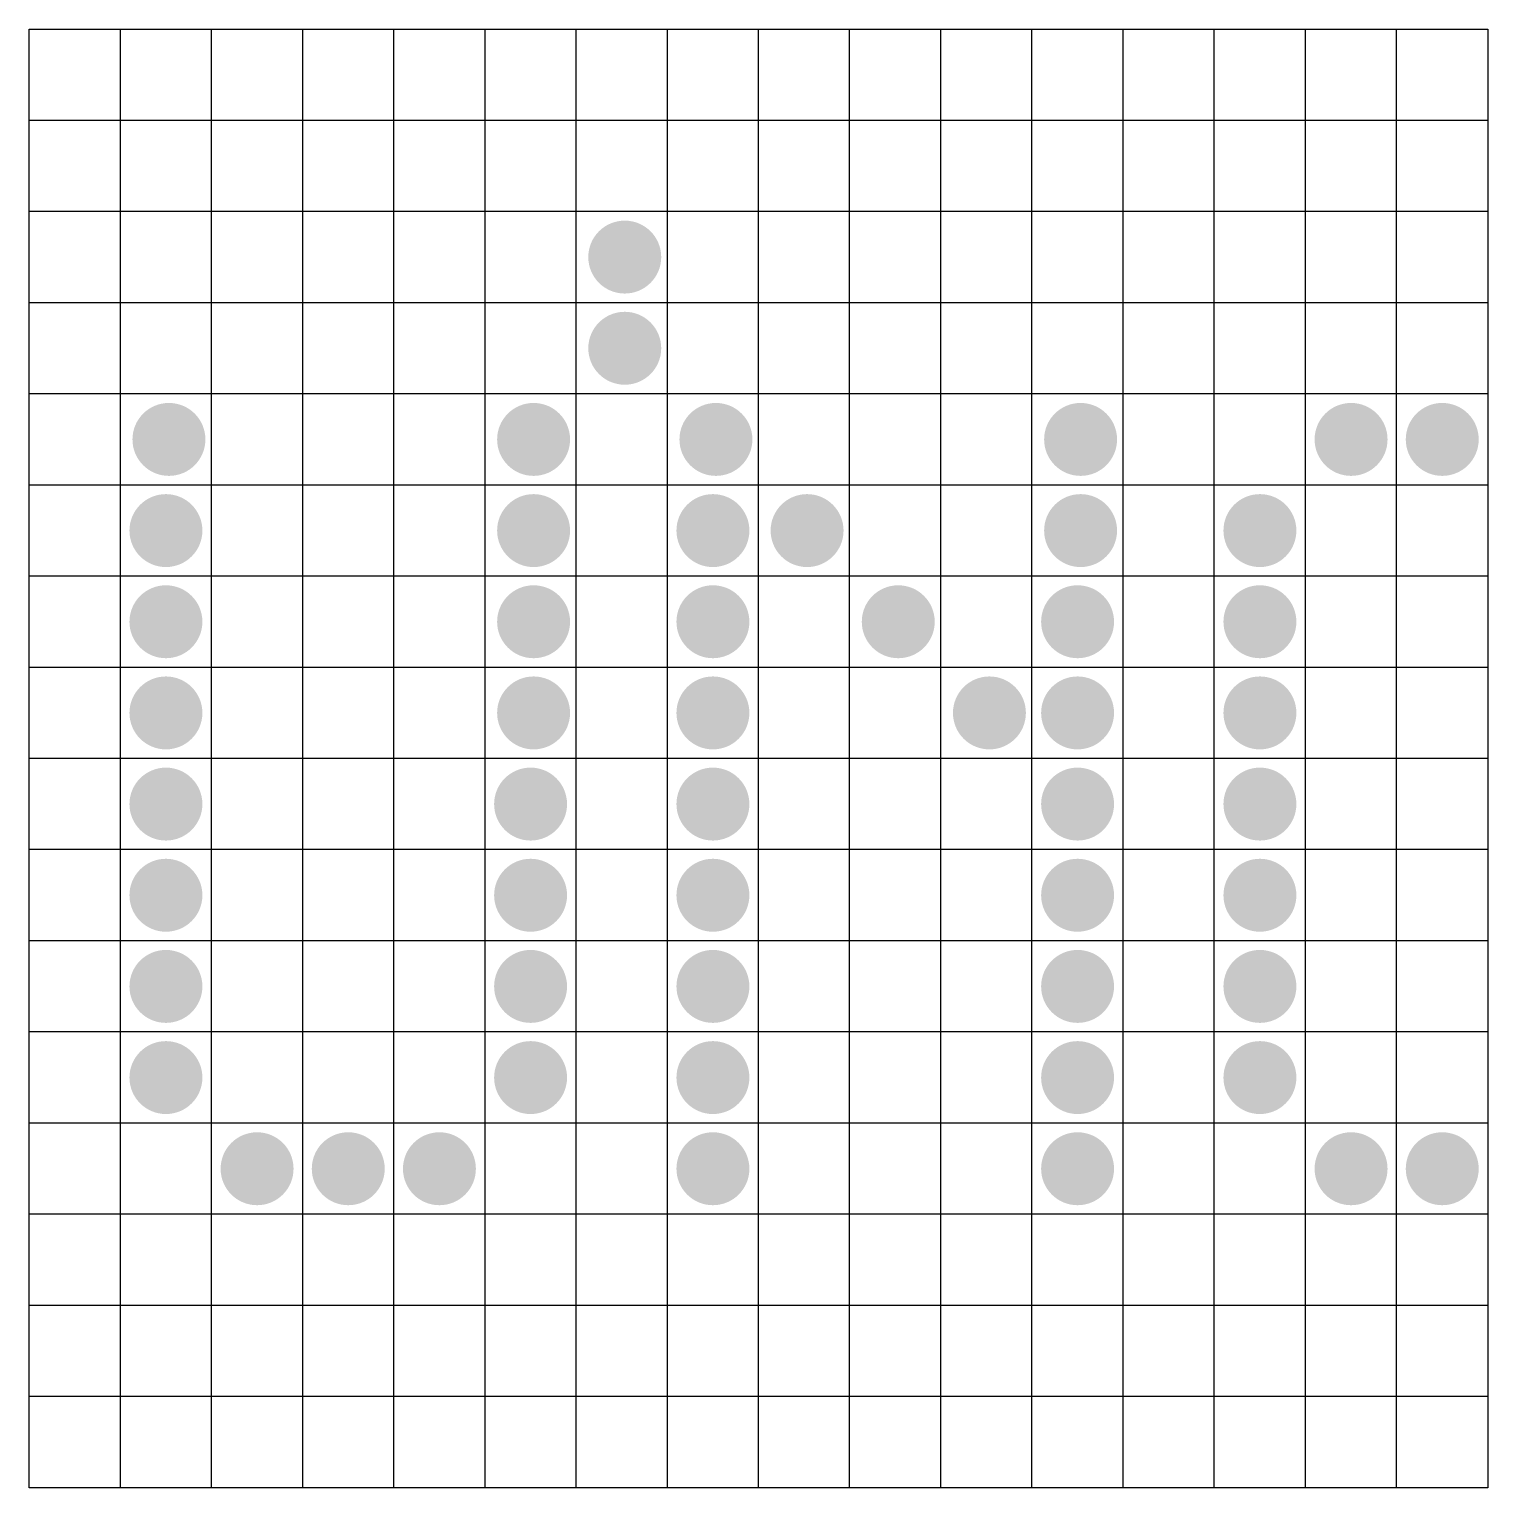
# Model space of a CAD drawing. Header units: millimetres. Extents: x -420 to 1601, y -250 to 2666.
# Drawn here: x 140 to 300, y 1250 to 1410 of the extents above; entities that cross this region are included whole.
import ezdxf

# ---------------------------------------------------------------- set-up
doc = ezdxf.new("R2010")
doc.units = ezdxf.units.MM
doc.layers.add('1', color=252, linetype='Continuous')

# ---------------------------------------------------------------- blocks, each defined once
blk = doc.blocks.new('A$C286635286')
at = {"layer": '1'}
for p, q in [((20, 160), (180, 160)), ((20, 0), (20, 160)), ((30, 0), (30, 160)), ((40, 0), (40, 160)), ((50, 0), (50, 160)), ((60, 0), (60, 160)), ((70, 0), (70, 160)), ((80, 0), (80, 160)), ((90, 0), (90, 160)), ((100, 0), (100, 160)), ((110, 0), (110, 160)), ((120, 0), (120, 160)), ((130, 0), (130, 160)), ((140, 0), (140, 160)), ((150, 0), (150, 160)), ((160, 0), (160, 160)), ((170, 0), (170, 160)), ((180, 160), (180, 0)), ((180, 150), (20, 150)), ((180, 140), (20, 140)), ((180, 130), (20, 130)), ((180, 120), (20, 120)), ((180, 110), (20, 110)), ((180, 100), (20, 100)), ((180, 90), (20, 90)), ((180, 80), (20, 80)), ((180, 70), (20, 70)), ((180, 60), (20, 60)), ((180, 50), (20, 50)), ((180, 40), (20, 40)), ((180, 30), (20, 30)), ((180, 20), (20, 20)), ((180, 10), (20, 10)), ((180, 0), (20, 0))]:
    blk.add_line(p, q, dxfattribs=at)

msp = doc.modelspace()

# ---------------------------------------------------------------- hatches: boundary and pattern name
at = {"true_color": 0xff4500}
h = msp.add_hatch(color=20, dxfattribs=at)
h.set_gradient(color1=(255, 69, 0), color2=(234, 62, 0), one_color=1, name='INVSPHERICAL')
h.paths.add_polyline_path([(201.33, 1385, 1), (209.33, 1385, 1)])
edge = h.paths.add_edge_path(flags=0)
edge.add_arc((205.33, 1385), 4, 0, 360)
edge = h.paths.add_edge_path(flags=16)
edge.add_arc((205.33, 1385), 4, 0, 360)
h = msp.add_hatch(color=20, dxfattribs=at)
h.set_gradient(color1=(255, 69, 0), color2=(234, 62, 0), one_color=1, name='INVSPHERICAL')
h.paths.add_polyline_path([(201.33, 1375, 1), (209.33, 1375, 1)])
edge = h.paths.add_edge_path(flags=0)
edge.add_arc((205.33, 1375), 4, 0, 360)
edge = h.paths.add_edge_path(flags=16)
edge.add_arc((205.33, 1375), 4, 0, 360)
h = msp.add_hatch(color=20, dxfattribs=at)
h.set_gradient(color1=(255, 69, 0), color2=(234, 62, 0), one_color=1, name='INVSPHERICAL')
h.paths.add_polyline_path([(151.33, 1365, 1), (159.33, 1365, 1)])
edge = h.paths.add_edge_path(flags=0)
edge.add_arc((155.33, 1365), 4, 0, 360)
edge = h.paths.add_edge_path(flags=16)
edge.add_arc((155.33, 1365), 4, 0, 360)
h = msp.add_hatch(color=20, dxfattribs=at)
h.set_gradient(color1=(255, 69, 0), color2=(234, 62, 0), one_color=1, name='INVSPHERICAL')
h.paths.add_polyline_path([(191.33, 1365, 1), (199.33, 1365, 1)])
edge = h.paths.add_edge_path(flags=0)
edge.add_arc((195.33, 1365), 4, 0, 360)
edge = h.paths.add_edge_path(flags=16)
edge.add_arc((195.33, 1365), 4, 0, 360)
h = msp.add_hatch(color=20, dxfattribs=at)
h.set_gradient(color1=(255, 69, 0), color2=(234, 62, 0), one_color=1, name='INVSPHERICAL')
h.paths.add_polyline_path([(211.33, 1365, 1), (219.33, 1365, 1)])
edge = h.paths.add_edge_path(flags=0)
edge.add_arc((215.33, 1365), 4, 0, 360)
edge = h.paths.add_edge_path(flags=16)
edge.add_arc((215.33, 1365), 4, 0, 360)
h = msp.add_hatch(color=20, dxfattribs=at)
h.set_gradient(color1=(255, 69, 0), color2=(234, 62, 0), one_color=1, name='INVSPHERICAL')
h.paths.add_polyline_path([(251.33, 1365, 1), (259.33, 1365, 1)])
edge = h.paths.add_edge_path(flags=0)
edge.add_arc((255.33, 1365), 4, 0, 360)
edge = h.paths.add_edge_path(flags=16)
edge.add_arc((255.33, 1365), 4, 0, 360)
h = msp.add_hatch(color=20, dxfattribs=at)
h.set_gradient(color1=(255, 69, 0), color2=(234, 62, 0), one_color=1, name='INVSPHERICAL')
h.paths.add_polyline_path([(281, 1365, 1), (289, 1365, 1)])
edge = h.paths.add_edge_path(flags=0)
edge.add_arc((285, 1365), 4, 0, 360)
edge = h.paths.add_edge_path(flags=16)
edge.add_arc((285, 1365), 4, 0, 360)
h = msp.add_hatch(color=20, dxfattribs=at)
h.set_gradient(color1=(255, 69, 0), color2=(234, 62, 0), one_color=1, name='INVSPHERICAL')
h.paths.add_polyline_path([(291, 1365, 1), (299, 1365, 1)])
edge = h.paths.add_edge_path(flags=0)
edge.add_arc((295, 1365), 4, 0, 360)
edge = h.paths.add_edge_path(flags=16)
edge.add_arc((295, 1365), 4, 0, 360)
h = msp.add_hatch(color=20, dxfattribs=at)
h.set_gradient(color1=(255, 69, 0), color2=(234, 62, 0), one_color=1, name='INVSPHERICAL')
h.paths.add_polyline_path([(151, 1355, 1), (159, 1355, 1)])
edge = h.paths.add_edge_path(flags=0)
edge.add_arc((155, 1355), 4, 0, 360)
edge = h.paths.add_edge_path(flags=16)
edge.add_arc((155, 1355), 4, 0, 360)
h = msp.add_hatch(color=20, dxfattribs=at)
h.set_gradient(color1=(255, 69, 0), color2=(234, 62, 0), one_color=1, name='INVSPHERICAL')
h.paths.add_polyline_path([(191.33, 1355, 1), (199.33, 1355, 1)])
edge = h.paths.add_edge_path(flags=0)
edge.add_arc((195.33, 1355), 4, 0, 360)
edge = h.paths.add_edge_path(flags=16)
edge.add_arc((195.33, 1355), 4, 0, 360)
h = msp.add_hatch(color=20, dxfattribs=at)
h.set_gradient(color1=(255, 69, 0), color2=(234, 62, 0), one_color=1, name='INVSPHERICAL')
h.paths.add_polyline_path([(211, 1355, 1), (219, 1355, 1)])
edge = h.paths.add_edge_path(flags=0)
edge.add_arc((215, 1355), 4, 0, 360)
edge = h.paths.add_edge_path(flags=16)
edge.add_arc((215, 1355), 4, 0, 360)
h = msp.add_hatch(color=20, dxfattribs=at)
h.set_gradient(color1=(255, 69, 0), color2=(234, 62, 0), one_color=1, name='INVSPHERICAL')
h.paths.add_polyline_path([(221.33, 1355, 1), (229.33, 1355, 1)])
edge = h.paths.add_edge_path(flags=0)
edge.add_arc((225.33, 1355), 4, 0, 360)
edge = h.paths.add_edge_path(flags=16)
edge.add_arc((225.33, 1355), 4, 0, 360)
h = msp.add_hatch(color=20, dxfattribs=at)
h.set_gradient(color1=(255, 69, 0), color2=(234, 62, 0), one_color=1, name='INVSPHERICAL')
h.paths.add_polyline_path([(251.33, 1355, 1), (259.33, 1355, 1)])
edge = h.paths.add_edge_path(flags=0)
edge.add_arc((255.33, 1355), 4, 0, 360)
edge = h.paths.add_edge_path(flags=16)
edge.add_arc((255.33, 1355), 4, 0, 360)
h = msp.add_hatch(color=20, dxfattribs=at)
h.set_gradient(color1=(255, 69, 0), color2=(234, 62, 0), one_color=1, name='INVSPHERICAL')
h.paths.add_polyline_path([(271, 1355, 1), (279, 1355, 1)])
edge = h.paths.add_edge_path(flags=0)
edge.add_arc((275, 1355), 4, 0, 360)
edge = h.paths.add_edge_path(flags=16)
edge.add_arc((275, 1355), 4, 0, 360)
h = msp.add_hatch(color=20, dxfattribs=at)
h.set_gradient(color1=(255, 69, 0), color2=(234, 62, 0), one_color=1, name='INVSPHERICAL')
h.paths.add_polyline_path([(151, 1345, 1), (159, 1345, 1)])
edge = h.paths.add_edge_path(flags=0)
edge.add_arc((155, 1345), 4, 0, 360)
edge = h.paths.add_edge_path(flags=16)
edge.add_arc((155, 1345), 4, 0, 360)
h = msp.add_hatch(color=20, dxfattribs=at)
h.set_gradient(color1=(255, 69, 0), color2=(234, 62, 0), one_color=1, name='INVSPHERICAL')
h.paths.add_polyline_path([(191.33, 1345, 1), (199.33, 1345, 1)])
edge = h.paths.add_edge_path(flags=0)
edge.add_arc((195.33, 1345), 4, 0, 360)
edge = h.paths.add_edge_path(flags=16)
edge.add_arc((195.33, 1345), 4, 0, 360)
h = msp.add_hatch(color=20, dxfattribs=at)
h.set_gradient(color1=(255, 69, 0), color2=(234, 62, 0), one_color=1, name='INVSPHERICAL')
h.paths.add_polyline_path([(211, 1345, 1), (219, 1345, 1)])
edge = h.paths.add_edge_path(flags=0)
edge.add_arc((215, 1345), 4, 0, 360)
edge = h.paths.add_edge_path(flags=16)
edge.add_arc((215, 1345), 4, 0, 360)
h = msp.add_hatch(color=20, dxfattribs=at)
h.set_gradient(color1=(255, 69, 0), color2=(234, 62, 0), one_color=1, name='INVSPHERICAL')
h.paths.add_polyline_path([(231.33, 1345, 1), (239.33, 1345, 1)])
edge = h.paths.add_edge_path(flags=0)
edge.add_arc((235.33, 1345), 4, 0, 360)
edge = h.paths.add_edge_path(flags=16)
edge.add_arc((235.33, 1345), 4, 0, 360)
h = msp.add_hatch(color=20, dxfattribs=at)
h.set_gradient(color1=(255, 69, 0), color2=(234, 62, 0), one_color=1, name='INVSPHERICAL')
h.paths.add_polyline_path([(251, 1345, 1), (259, 1345, 1)])
edge = h.paths.add_edge_path(flags=0)
edge.add_arc((255, 1345), 4, 0, 360)
edge = h.paths.add_edge_path(flags=16)
edge.add_arc((255, 1345), 4, 0, 360)
h = msp.add_hatch(color=20, dxfattribs=at)
h.set_gradient(color1=(255, 69, 0), color2=(234, 62, 0), one_color=1, name='INVSPHERICAL')
h.paths.add_polyline_path([(271, 1345, 1), (279, 1345, 1)])
edge = h.paths.add_edge_path(flags=0)
edge.add_arc((275, 1345), 4, 0, 360)
edge = h.paths.add_edge_path(flags=16)
edge.add_arc((275, 1345), 4, 0, 360)
h = msp.add_hatch(color=20, dxfattribs=at)
h.set_gradient(color1=(255, 69, 0), color2=(234, 62, 0), one_color=1, name='INVSPHERICAL')
h.paths.add_polyline_path([(151, 1335, 1), (159, 1335, 1)])
edge = h.paths.add_edge_path(flags=0)
edge.add_arc((155, 1335), 4, 0, 360)
edge = h.paths.add_edge_path(flags=16)
edge.add_arc((155, 1335), 4, 0, 360)
h = msp.add_hatch(color=20, dxfattribs=at)
h.set_gradient(color1=(255, 69, 0), color2=(234, 62, 0), one_color=1, name='INVSPHERICAL')
h.paths.add_polyline_path([(191.33, 1335, 1), (199.33, 1335, 1)])
edge = h.paths.add_edge_path(flags=0)
edge.add_arc((195.33, 1335), 4, 0, 360)
edge = h.paths.add_edge_path(flags=16)
edge.add_arc((195.33, 1335), 4, 0, 360)
h = msp.add_hatch(color=20, dxfattribs=at)
h.set_gradient(color1=(255, 69, 0), color2=(234, 62, 0), one_color=1, name='INVSPHERICAL')
h.paths.add_polyline_path([(211, 1335, 1), (219, 1335, 1)])
edge = h.paths.add_edge_path(flags=0)
edge.add_arc((215, 1335), 4, 0, 360)
edge = h.paths.add_edge_path(flags=16)
edge.add_arc((215, 1335), 4, 0, 360)
h = msp.add_hatch(color=20, dxfattribs=at)
h.set_gradient(color1=(255, 69, 0), color2=(234, 62, 0), one_color=1, name='INVSPHERICAL')
h.paths.add_polyline_path([(241.33, 1335, 1), (249.33, 1335, 1)])
edge = h.paths.add_edge_path(flags=0)
edge.add_arc((245.33, 1335), 4, 0, 360)
edge = h.paths.add_edge_path(flags=16)
edge.add_arc((245.33, 1335), 4, 0, 360)
h = msp.add_hatch(color=20, dxfattribs=at)
h.set_gradient(color1=(255, 69, 0), color2=(234, 62, 0), one_color=1, name='INVSPHERICAL')
h.paths.add_polyline_path([(251, 1335, 1), (259, 1335, 1)])
edge = h.paths.add_edge_path(flags=0)
edge.add_arc((255, 1335), 4, 0, 360)
edge = h.paths.add_edge_path(flags=16)
edge.add_arc((255, 1335), 4, 0, 360)
h = msp.add_hatch(color=20, dxfattribs=at)
h.set_gradient(color1=(255, 69, 0), color2=(234, 62, 0), one_color=1, name='INVSPHERICAL')
h.paths.add_polyline_path([(271, 1335, 1), (279, 1335, 1)])
edge = h.paths.add_edge_path(flags=0)
edge.add_arc((275, 1335), 4, 0, 360)
edge = h.paths.add_edge_path(flags=16)
edge.add_arc((275, 1335), 4, 0, 360)
h = msp.add_hatch(color=20, dxfattribs=at)
h.set_gradient(color1=(255, 69, 0), color2=(234, 62, 0), one_color=1, name='INVSPHERICAL')
h.paths.add_polyline_path([(151, 1325, 1), (159, 1325, 1)])
edge = h.paths.add_edge_path(flags=0)
edge.add_arc((155, 1325), 4, 0, 360)
edge = h.paths.add_edge_path(flags=16)
edge.add_arc((155, 1325), 4, 0, 360)
h = msp.add_hatch(color=20, dxfattribs=at)
h.set_gradient(color1=(255, 69, 0), color2=(234, 62, 0), one_color=1, name='INVSPHERICAL')
h.paths.add_polyline_path([(191, 1325, 1), (199, 1325, 1)])
edge = h.paths.add_edge_path(flags=0)
edge.add_arc((195, 1325), 4, 0, 360)
edge = h.paths.add_edge_path(flags=16)
edge.add_arc((195, 1325), 4, 0, 360)
h = msp.add_hatch(color=20, dxfattribs=at)
h.set_gradient(color1=(255, 69, 0), color2=(234, 62, 0), one_color=1, name='INVSPHERICAL')
h.paths.add_polyline_path([(211, 1325, 1), (219, 1325, 1)])
edge = h.paths.add_edge_path(flags=0)
edge.add_arc((215, 1325), 4, 0, 360)
edge = h.paths.add_edge_path(flags=16)
edge.add_arc((215, 1325), 4, 0, 360)
h = msp.add_hatch(color=20, dxfattribs=at)
h.set_gradient(color1=(255, 69, 0), color2=(234, 62, 0), one_color=1, name='INVSPHERICAL')
h.paths.add_polyline_path([(251, 1325, 1), (259, 1325, 1)])
edge = h.paths.add_edge_path(flags=0)
edge.add_arc((255, 1325), 4, 0, 360)
edge = h.paths.add_edge_path(flags=16)
edge.add_arc((255, 1325), 4, 0, 360)
h = msp.add_hatch(color=20, dxfattribs=at)
h.set_gradient(color1=(255, 69, 0), color2=(234, 62, 0), one_color=1, name='INVSPHERICAL')
h.paths.add_polyline_path([(271, 1325, 1), (279, 1325, 1)])
edge = h.paths.add_edge_path(flags=0)
edge.add_arc((275, 1325), 4, 0, 360)
edge = h.paths.add_edge_path(flags=16)
edge.add_arc((275, 1325), 4, 0, 360)
h = msp.add_hatch(color=20, dxfattribs=at)
h.set_gradient(color1=(255, 69, 0), color2=(234, 62, 0), one_color=1, name='INVSPHERICAL')
h.paths.add_polyline_path([(151, 1315, 1), (159, 1315, 1)])
edge = h.paths.add_edge_path(flags=0)
edge.add_arc((155, 1315), 4, 0, 360)
edge = h.paths.add_edge_path(flags=16)
edge.add_arc((155, 1315), 4, 0, 360)
h = msp.add_hatch(color=20, dxfattribs=at)
h.set_gradient(color1=(255, 69, 0), color2=(234, 62, 0), one_color=1, name='INVSPHERICAL')
h.paths.add_polyline_path([(191, 1315, 1), (199, 1315, 1)])
edge = h.paths.add_edge_path(flags=0)
edge.add_arc((195, 1315), 4, 0, 360)
edge = h.paths.add_edge_path(flags=16)
edge.add_arc((195, 1315), 4, 0, 360)
h = msp.add_hatch(color=20, dxfattribs=at)
h.set_gradient(color1=(255, 69, 0), color2=(234, 62, 0), one_color=1, name='INVSPHERICAL')
h.paths.add_polyline_path([(211, 1315, 1), (219, 1315, 1)])
edge = h.paths.add_edge_path(flags=0)
edge.add_arc((215, 1315), 4, 0, 360)
edge = h.paths.add_edge_path(flags=16)
edge.add_arc((215, 1315), 4, 0, 360)
h = msp.add_hatch(color=20, dxfattribs=at)
h.set_gradient(color1=(255, 69, 0), color2=(234, 62, 0), one_color=1, name='INVSPHERICAL')
h.paths.add_polyline_path([(251, 1315, 1), (259, 1315, 1)])
edge = h.paths.add_edge_path(flags=0)
edge.add_arc((255, 1315), 4, 0, 360)
edge = h.paths.add_edge_path(flags=16)
edge.add_arc((255, 1315), 4, 0, 360)
h = msp.add_hatch(color=20, dxfattribs=at)
h.set_gradient(color1=(255, 69, 0), color2=(234, 62, 0), one_color=1, name='INVSPHERICAL')
h.paths.add_polyline_path([(271, 1315, 1), (279, 1315, 1)])
edge = h.paths.add_edge_path(flags=0)
edge.add_arc((275, 1315), 4, 0, 360)
edge = h.paths.add_edge_path(flags=16)
edge.add_arc((275, 1315), 4, 0, 360)
h = msp.add_hatch(color=20, dxfattribs=at)
h.set_gradient(color1=(255, 69, 0), color2=(234, 62, 0), one_color=1, name='INVSPHERICAL')
h.paths.add_polyline_path([(151, 1305, 1), (159, 1305, 1)])
edge = h.paths.add_edge_path(flags=0)
edge.add_arc((155, 1305), 4, 0, 360)
edge = h.paths.add_edge_path(flags=16)
edge.add_arc((155, 1305), 4, 0, 360)
h = msp.add_hatch(color=20, dxfattribs=at)
h.set_gradient(color1=(255, 69, 0), color2=(234, 62, 0), one_color=1, name='INVSPHERICAL')
h.paths.add_polyline_path([(191, 1305, 1), (199, 1305, 1)])
edge = h.paths.add_edge_path(flags=0)
edge.add_arc((195, 1305), 4, 0, 360)
edge = h.paths.add_edge_path(flags=16)
edge.add_arc((195, 1305), 4, 0, 360)
h = msp.add_hatch(color=20, dxfattribs=at)
h.set_gradient(color1=(255, 69, 0), color2=(234, 62, 0), one_color=1, name='INVSPHERICAL')
h.paths.add_polyline_path([(211, 1305, 1), (219, 1305, 1)])
edge = h.paths.add_edge_path(flags=0)
edge.add_arc((215, 1305), 4, 0, 360)
edge = h.paths.add_edge_path(flags=16)
edge.add_arc((215, 1305), 4, 0, 360)
h = msp.add_hatch(color=20, dxfattribs=at)
h.set_gradient(color1=(255, 69, 0), color2=(234, 62, 0), one_color=1, name='INVSPHERICAL')
h.paths.add_polyline_path([(251, 1305, 1), (259, 1305, 1)])
edge = h.paths.add_edge_path(flags=0)
edge.add_arc((255, 1305), 4, 0, 360)
edge = h.paths.add_edge_path(flags=16)
edge.add_arc((255, 1305), 4, 0, 360)
h = msp.add_hatch(color=20, dxfattribs=at)
h.set_gradient(color1=(255, 69, 0), color2=(234, 62, 0), one_color=1, name='INVSPHERICAL')
h.paths.add_polyline_path([(271, 1305, 1), (279, 1305, 1)])
edge = h.paths.add_edge_path(flags=0)
edge.add_arc((275, 1305), 4, 0, 360)
edge = h.paths.add_edge_path(flags=16)
edge.add_arc((275, 1305), 4, 0, 360)
h = msp.add_hatch(color=20, dxfattribs=at)
h.set_gradient(color1=(255, 69, 0), color2=(234, 62, 0), one_color=1, name='INVSPHERICAL')
h.paths.add_polyline_path([(151, 1295, 1), (159, 1295, 1)])
edge = h.paths.add_edge_path(flags=0)
edge.add_arc((155, 1295), 4, 0, 360)
edge = h.paths.add_edge_path(flags=16)
edge.add_arc((155, 1295), 4, 0, 360)
h = msp.add_hatch(color=20, dxfattribs=at)
h.set_gradient(color1=(255, 69, 0), color2=(234, 62, 0), one_color=1, name='INVSPHERICAL')
h.paths.add_polyline_path([(191, 1295, 1), (199, 1295, 1)])
edge = h.paths.add_edge_path(flags=0)
edge.add_arc((195, 1295), 4, 0, 360)
edge = h.paths.add_edge_path(flags=16)
edge.add_arc((195, 1295), 4, 0, 360)
h = msp.add_hatch(color=20, dxfattribs=at)
h.set_gradient(color1=(255, 69, 0), color2=(234, 62, 0), one_color=1, name='INVSPHERICAL')
h.paths.add_polyline_path([(211, 1295, 1), (219, 1295, 1)])
edge = h.paths.add_edge_path(flags=0)
edge.add_arc((215, 1295), 4, 0, 360)
edge = h.paths.add_edge_path(flags=16)
edge.add_arc((215, 1295), 4, 0, 360)
h = msp.add_hatch(color=20, dxfattribs=at)
h.set_gradient(color1=(255, 69, 0), color2=(234, 62, 0), one_color=1, name='INVSPHERICAL')
h.paths.add_polyline_path([(251, 1295, 1), (259, 1295, 1)])
edge = h.paths.add_edge_path(flags=0)
edge.add_arc((255, 1295), 4, 0, 360)
edge = h.paths.add_edge_path(flags=16)
edge.add_arc((255, 1295), 4, 0, 360)
h = msp.add_hatch(color=20, dxfattribs=at)
h.set_gradient(color1=(255, 69, 0), color2=(234, 62, 0), one_color=1, name='INVSPHERICAL')
h.paths.add_polyline_path([(271, 1295, 1), (279, 1295, 1)])
edge = h.paths.add_edge_path(flags=0)
edge.add_arc((275, 1295), 4, 0, 360)
edge = h.paths.add_edge_path(flags=16)
edge.add_arc((275, 1295), 4, 0, 360)
h = msp.add_hatch(color=20, dxfattribs=at)
h.set_gradient(color1=(255, 69, 0), color2=(234, 62, 0), one_color=1, name='INVSPHERICAL')
h.paths.add_polyline_path([(161, 1285, 1), (169, 1285, 1)])
edge = h.paths.add_edge_path(flags=0)
edge.add_arc((165, 1285), 4, 0, 360)
edge = h.paths.add_edge_path(flags=16)
edge.add_arc((165, 1285), 4, 0, 360)
h = msp.add_hatch(color=20, dxfattribs=at)
h.set_gradient(color1=(255, 69, 0), color2=(234, 62, 0), one_color=1, name='INVSPHERICAL')
h.paths.add_polyline_path([(171, 1285, 1), (179, 1285, 1)])
edge = h.paths.add_edge_path(flags=0)
edge.add_arc((175, 1285), 4, 0, 360)
edge = h.paths.add_edge_path(flags=16)
edge.add_arc((175, 1285), 4, 0, 360)
h = msp.add_hatch(color=20, dxfattribs=at)
h.set_gradient(color1=(255, 69, 0), color2=(234, 62, 0), one_color=1, name='INVSPHERICAL')
h.paths.add_polyline_path([(181, 1285, 1), (189, 1285, 1)])
edge = h.paths.add_edge_path(flags=0)
edge.add_arc((185, 1285), 4, 0, 360)
edge = h.paths.add_edge_path(flags=16)
edge.add_arc((185, 1285), 4, 0, 360)
h = msp.add_hatch(color=20, dxfattribs=at)
h.set_gradient(color1=(255, 69, 0), color2=(234, 62, 0), one_color=1, name='INVSPHERICAL')
h.paths.add_polyline_path([(211, 1285, 1), (219, 1285, 1)])
edge = h.paths.add_edge_path(flags=0)
edge.add_arc((215, 1285), 4, 0, 360)
edge = h.paths.add_edge_path(flags=16)
edge.add_arc((215, 1285), 4, 0, 360)
h = msp.add_hatch(color=20, dxfattribs=at)
h.set_gradient(color1=(255, 69, 0), color2=(234, 62, 0), one_color=1, name='INVSPHERICAL')
h.paths.add_polyline_path([(251, 1285, 1), (259, 1285, 1)])
edge = h.paths.add_edge_path(flags=0)
edge.add_arc((255, 1285), 4, 0, 360)
edge = h.paths.add_edge_path(flags=16)
edge.add_arc((255, 1285), 4, 0, 360)
h = msp.add_hatch(color=20, dxfattribs=at)
h.set_gradient(color1=(255, 69, 0), color2=(234, 62, 0), one_color=1, name='INVSPHERICAL')
h.paths.add_polyline_path([(281, 1285, 1), (289, 1285, 1)])
edge = h.paths.add_edge_path(flags=0)
edge.add_arc((285, 1285), 4, 0, 360)
edge = h.paths.add_edge_path(flags=16)
edge.add_arc((285, 1285), 4, 0, 360)
h = msp.add_hatch(color=20, dxfattribs=at)
h.set_gradient(color1=(255, 69, 0), color2=(234, 62, 0), one_color=1, name='INVSPHERICAL')
h.paths.add_polyline_path([(291, 1285, 1), (299, 1285, 1)])
edge = h.paths.add_edge_path(flags=0)
edge.add_arc((295, 1285), 4, 0, 360)
edge = h.paths.add_edge_path(flags=16)
edge.add_arc((295, 1285), 4, 0, 360)

# ---------------------------------------------------------------- block references
msp.add_blockref('A$C286635286', (120, 1250))

doc.saveas('drawing.dxf')
